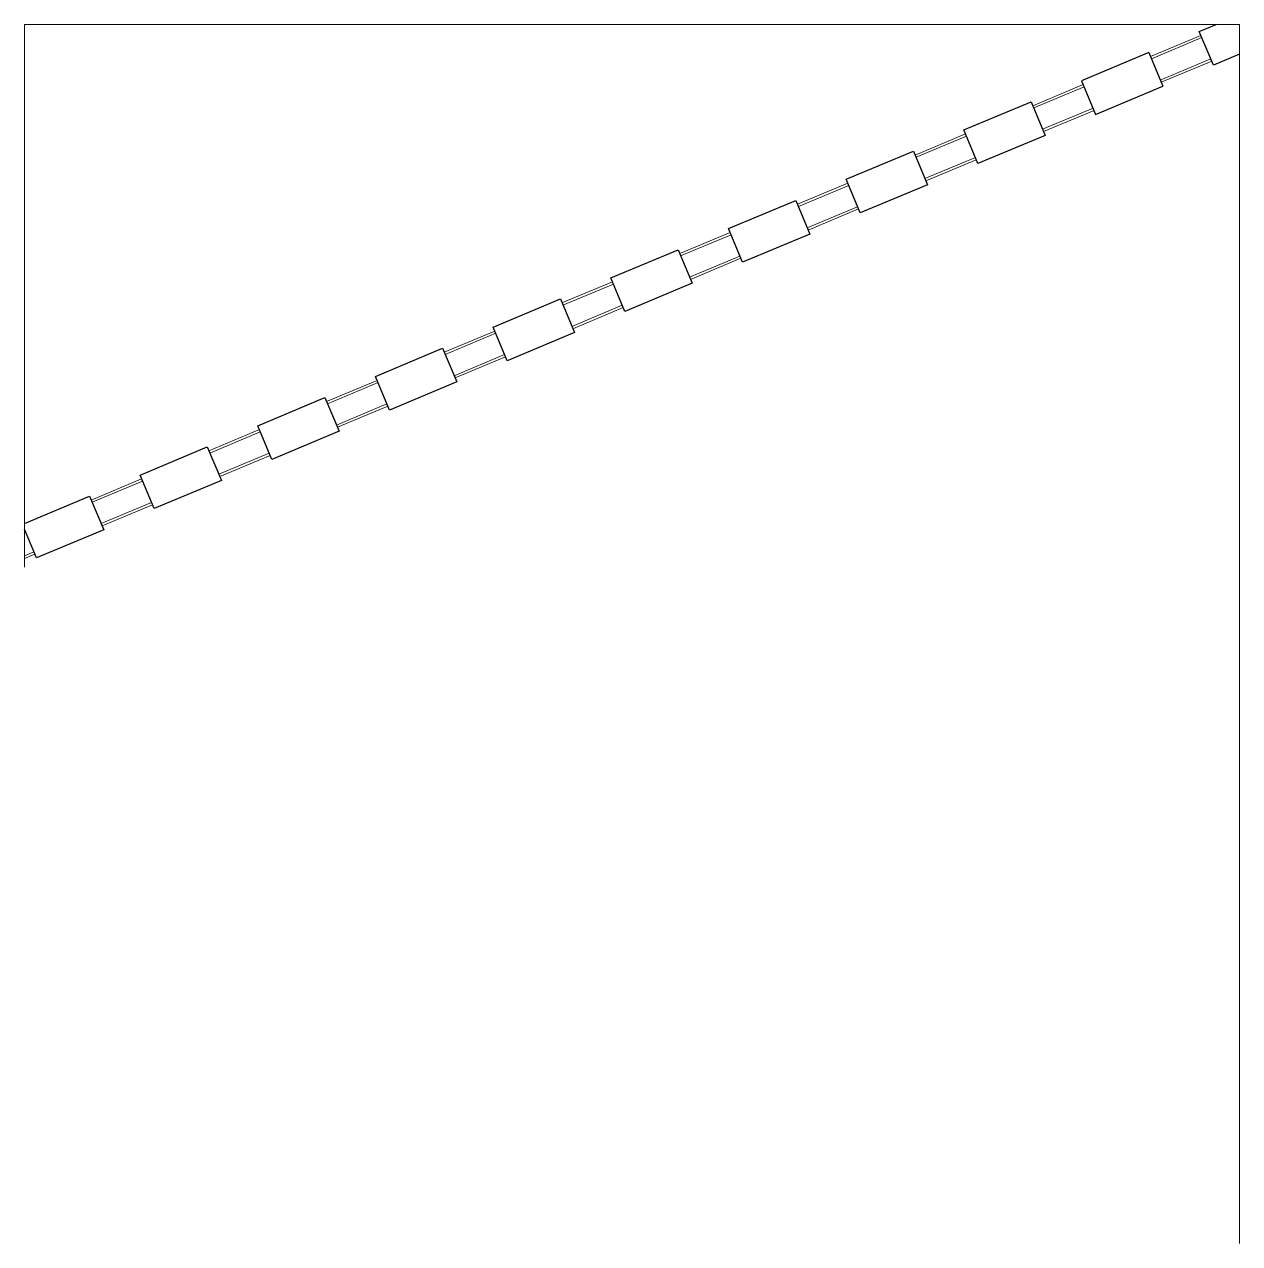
# Model space of a CAD drawing. Header units: millimetres. Extents: x 19901 to 56688, y 13732 to 29551.
# Drawn here: x 30113 to 32113, y 15899 to 17905 of the extents above; entities that cross this region are included whole.
import ezdxf

# ---------------------------------------------------------------- set-up
doc = ezdxf.new("R2010")
doc.units = ezdxf.units.MM
doc.layers.get('0').update_dxf_attribs({"lineweight": 18})
doc.layers.add('MURO', color=1, linetype='Continuous', lineweight=25)
doc.layers.add('vetro', color=140, linetype='Continuous', lineweight=15)

msp = doc.modelspace()

# ---------------------------------------------------------------- linework, layer by layer
for p, q in [((30112.9, 17905.1), (32112.9, 17905.1)), ((30112.9, 17905.1), (30112.9, 17012.1)), ((32112.9, 17905.1), (32112.9, 15898.7))]:
    msp.add_line(p, q)
at = {"layer": 'MURO'}
for p, q in [((32046.5, 17893.5), (32074.2, 17905.1)), ((32069.7, 17838.2), (32046.5, 17893.5)), ((31963.5, 17858.7), (31852.8, 17812.4)), ((31963.5, 17858.7), (31986.7, 17803.4)), ((32112.9, 17856.3), (32069.7, 17838.2)), ((31852.8, 17812.4), (31876, 17757)), ((31876, 17757), (31986.7, 17803.4)), ((31659.1, 17731.3), (31769.8, 17777.6)), ((31769.8, 17777.6), (31793, 17722.3)), ((31682.3, 17675.9), (31659.1, 17731.3)), ((31793, 17722.3), (31682.3, 17675.9)), ((31465.4, 17650.2), (31576.1, 17696.5)), ((31576.1, 17696.5), (31599.3, 17641.2)), ((31488.6, 17594.8), (31465.4, 17650.2)), ((31599.3, 17641.2), (31488.6, 17594.8)), ((31271.7, 17569.1), (31382.4, 17615.4)), ((31382.4, 17615.4), (31405.6, 17560.1)), ((31294.9, 17513.7), (31271.7, 17569.1)), ((31405.6, 17560.1), (31294.9, 17513.7)), ((31078, 17487.9), (31188.7, 17534.3)), ((31188.7, 17534.3), (31211.9, 17479)), ((31101.2, 17432.6), (31078, 17487.9)), ((31211.9, 17479), (31101.2, 17432.6)), ((30884.3, 17406.8), (30995, 17453.2)), ((30995, 17453.2), (31018.2, 17397.8)), ((30907.5, 17351.5), (30884.3, 17406.8)), ((31018.2, 17397.8), (30907.5, 17351.5)), ((30690.6, 17325.7), (30801.3, 17372.1)), ((30801.3, 17372.1), (30824.5, 17316.7)), ((30713.8, 17270.4), (30690.6, 17325.7)), ((30824.5, 17316.7), (30713.8, 17270.4)), ((30496.9, 17244.6), (30607.6, 17291)), ((30607.6, 17291), (30630.8, 17235.6)), ((30520.1, 17189.3), (30496.9, 17244.6)), ((30630.8, 17235.6), (30520.1, 17189.3)), ((30303.2, 17163.5), (30413.9, 17209.9)), ((30413.9, 17209.9), (30437.1, 17154.5)), ((30326.4, 17108.2), (30303.2, 17163.5)), ((30437.1, 17154.5), (30326.4, 17108.2)), ((30112.9, 17083.8), (30220.2, 17128.7)), ((30220.2, 17128.7), (30243.4, 17073.4)), ((30132.7, 17027.1), (30112.9, 17074.2)), ((30243.4, 17073.4), (30132.7, 17027.1))]:
    msp.add_line(p, q, dxfattribs=at)
at = {"layer": 'vetro'}
for p, q in [((32049.2, 17887), (31966.2, 17852.3)), ((32050.8, 17883.4), (31967.8, 17848.6)), ((32065.5, 17848.3), (31982.4, 17813.5)), ((32067, 17844.6), (31984, 17809.9)), ((31855.5, 17805.9), (31772.5, 17771.2)), ((31857.1, 17802.2), (31774.1, 17767.5)), ((31871.8, 17767.2), (31788.7, 17732.4)), ((31873.3, 17763.5), (31790.3, 17728.7)), ((31661.8, 17724.8), (31578.8, 17690.1)), ((31663.4, 17721.1), (31580.4, 17686.4)), ((31678.1, 17686.1), (31595, 17651.3)), ((31679.6, 17682.4), (31596.6, 17647.6)), ((31468.1, 17643.7), (31385.1, 17609)), ((31469.7, 17640), (31386.7, 17605.3)), ((31484.3, 17605), (31401.3, 17570.2)), ((31485.9, 17601.3), (31402.9, 17566.5)), ((31274.4, 17562.6), (31191.4, 17527.8)), ((31276, 17558.9), (31193, 17524.2)), ((31290.6, 17523.9), (31207.6, 17489.1)), ((31292.2, 17520.2), (31209.2, 17485.4)), ((31080.7, 17481.5), (30997.7, 17446.7)), ((31082.3, 17477.8), (30999.2, 17443)), ((31096.9, 17442.8), (31013.9, 17408)), ((31098.5, 17439.1), (31015.5, 17404.3)), ((30887, 17400.4), (30804, 17365.6)), ((30888.6, 17396.7), (30805.5, 17361.9)), ((30903.2, 17361.6), (30820.2, 17326.9)), ((30904.8, 17358), (30821.8, 17323.2)), ((30693.3, 17319.3), (30610.3, 17284.5)), ((30694.9, 17315.6), (30611.8, 17280.8)), ((30709.5, 17280.5), (30626.5, 17245.8)), ((30711.1, 17276.8), (30628.1, 17242.1)), ((30499.6, 17238.2), (30416.6, 17203.4)), ((30501.2, 17234.5), (30418.1, 17199.7)), ((30515.8, 17199.4), (30432.8, 17164.7)), ((30517.4, 17195.7), (30434.4, 17161)), ((30305.9, 17157.1), (30222.9, 17122.3)), ((30307.4, 17153.4), (30224.4, 17118.6)), ((30322.1, 17118.3), (30239.1, 17083.5)), ((30323.7, 17114.6), (30240.7, 17079.9)), ((30113.7, 17072.3), (30112.9, 17071.9)), ((30128.4, 17037.2), (30112.9, 17030.7)), ((30130, 17033.5), (30112.9, 17026.4))]:
    msp.add_line(p, q, dxfattribs=at)

doc.saveas('drawing.dxf')
